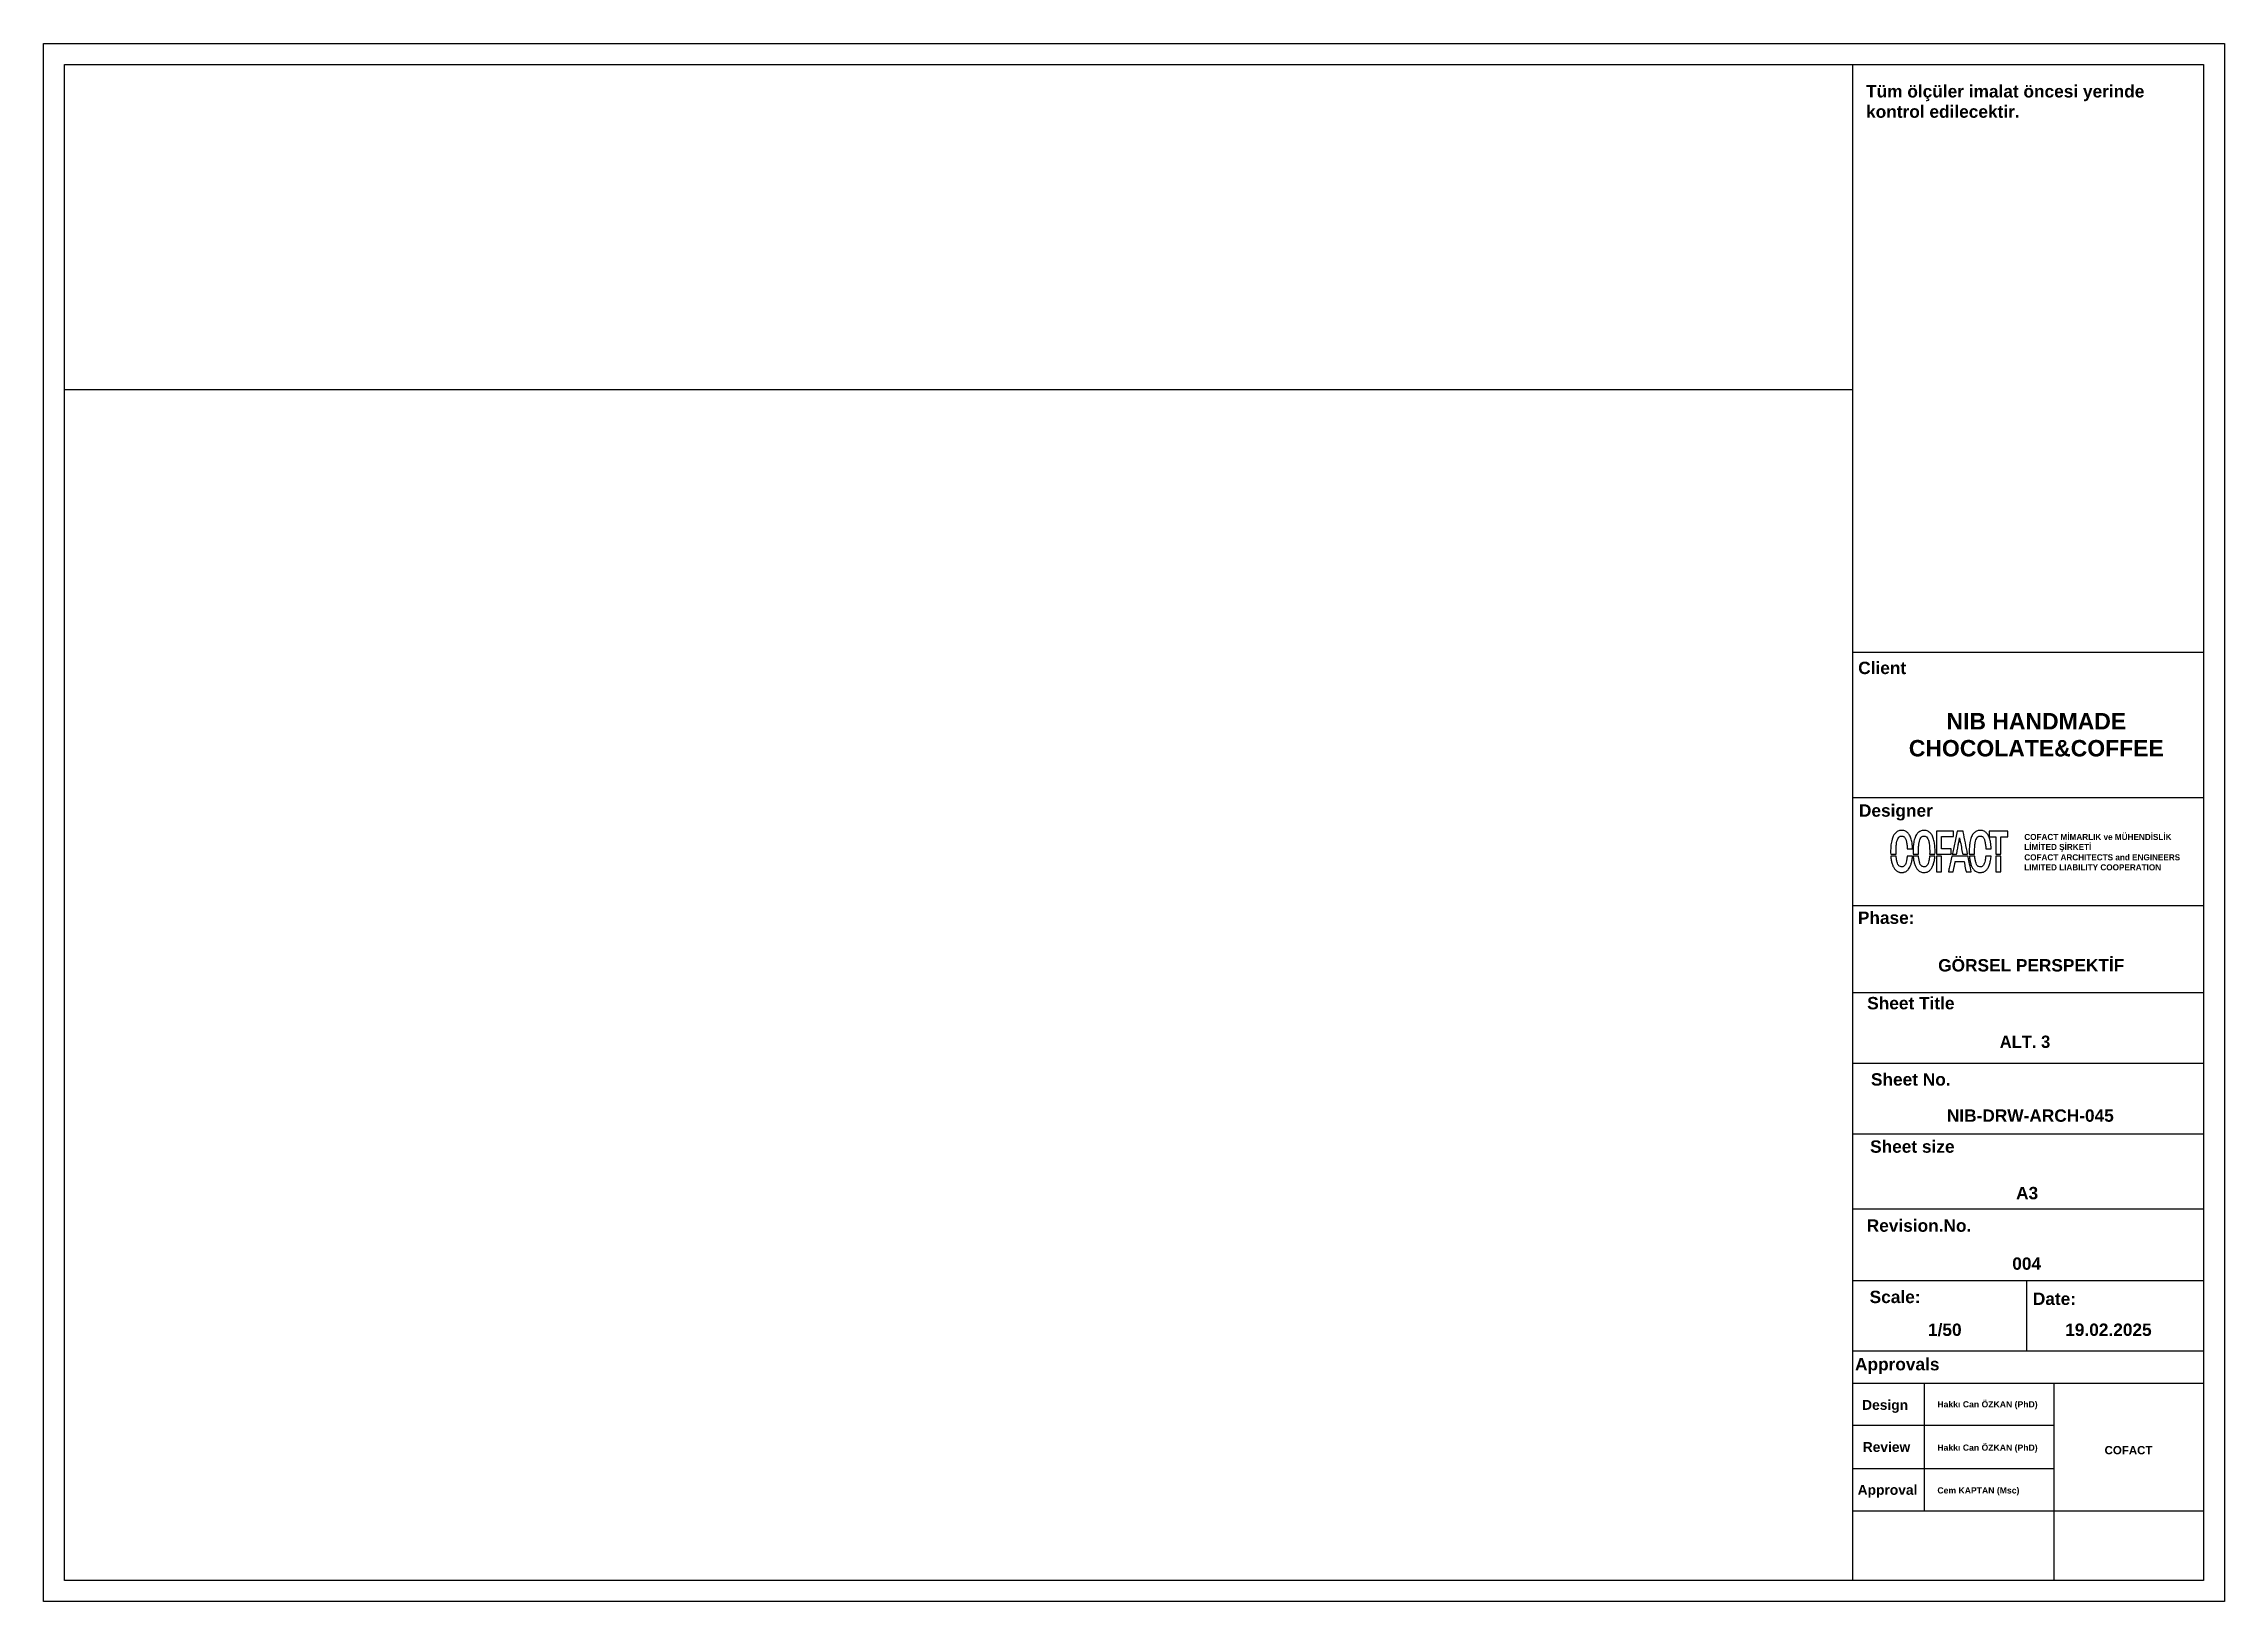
# Model space of a CAD drawing. Header units: millimetres. Extents: x 933584 to 974011, y 4545988 to 4553664.
# Drawn here: x 969811 to 971911, y 4546464 to 4547964 of the extents above; entities that cross this region are included whole.
import ezdxf

# ---------------------------------------------------------------- set-up
doc = ezdxf.new("R2010")
doc.units = ezdxf.units.MM
doc.layers.get('0').update_dxf_attribs({"color": 255})
doc.styles.add('Century Gothic_B_3', font='GOTHICB.TTF', dxfattribs={"height": 4})
picture_1 = doc.add_image_def('image12.png', size_in_pixel=(2560, 1705))

msp = doc.modelspace()

# ---------------------------------------------------------------- texts
at = {"color": 0, "attachment_point": 1, "line_spacing_factor": 0.984502, "style": 'Century Gothic_B_3'}
for s, insert, char_height, width in [('\\pxql;{\\fArial|b1|i0|c0|p34;Tüm ölçüler imalat öncesi yerinde kontrol edilecektir.}', (971566.46, 4547923.88), 11.9034, 324.3298), ('\\pxqr;{\\fArial|b1|i0|c0|p34;Client}', (971016.91, 4547368.66), 11.9034, 588.1338), ('\\pxqc;{\\fArial|b1|i0|c0|p34;NIB HANDMADE CHOCOLATE&COFFEE}', (971566.92, 4547319.26), 15.8192, 326.8702), ('\\pxqr;{\\fArial|b1|i0|c0|p34;Designer}', (971042.59, 4547231.33), 11.9034, 588.1338), ('{\\fFranklin Gothic Medium|b1|i0|c162|p34;COFACT MİMARLIK ve MÜHENDİSLİK}\\P{\\fFranklin Gothic Medium|b1|i0|c162|p34;LİMİTED ŞİRKETİ}', (971718.78, 4547202.86), 5.8729, 228.8091), ('\\pxql;{\\fFranklin Gothic Book|b1|i0|c162|p34;COFACT ARCHITECTS and ENGINEERS\\PLIMITED LIABILITY COOPERATION}', (971718.78, 4547183.27), 5.8729, 228.8091), ('\\pxqr;{\\fArial|b1|i0|c0|p34;Phase:}', (971024.92, 4547128.14), 11.9034, 588.1338), ('\\pxqr;{\\fArial|b1|i0|c0|p34;GÖRSEL PERSPEKTİF}', (971226.95, 4547082.3), 11.9034, 588.1338), ('\\pxqr;{\\fArial|b1|i0|c0|p34;Sheet Title}', (971063.47, 4547045.84), 11.9034, 588.1338), ('\\pxi-2,l3,qr,t3;ALT. 3', (971155.66, 4547008.69), 11.9034, 588.1338), ('\\pxqr;{\\fArial|b1|i0|c0|p34;Sheet No.}', (971059.68, 4546972.41), 11.9034, 588.1338), ('\\pxqr;{\\fArial|b1|i0|c0|p34;NIB-DRW-ARCH-045}', (971216.83, 4546937.56), 11.9034, 588.1338), ('\\pxqr;{\\fArial|b1|i0|c0|p34;Sheet size}', (971063.52, 4546907.76), 11.9034, 588.1338), ('\\pxqr;{\\fArial|b1|i0|c0|p34;A3}', (971144.02, 4546862.96), 11.9034, 588.1338), ('\\pxqr;{\\fArial|b1|i0|c0|p34;Revision.No.}', (971079.63, 4546831.68), 11.9034, 588.1338), ('\\pxqr;{\\fArial|b1|i0|c0|p34;00\\fArial|b1|i0|c162|p34;4}', (971146.83, 4546795.04), 11.9034, 588.1338), ('\\pxqr;{\\fArial|b1|i0|c0|p34;Scale:}', (971030.75, 4546762.99), 11.9034, 588.1338), ('\\pxqr;{\\fArial|b1|i0|c0|p34;Date:}', (971180.47, 4546761.2), 11.9034, 588.1338), ('\\pxqr;{\\fArial|b1|i0|c0|p34;1/50}', (971070.29, 4546731.37), 11.9034, 588.1338), ('\\pxqr;{\\fArial|b1|i0|c162|p34;19\\fArial|b1|i0|c0|p34;.02.202\\fArial|b1|i0|c162|p34;5}', (971253.31, 4546731.37), 11.9034, 588.1338), ('\\pxqr;{\\fArial|b1|i0|c0|p34;Approvals}', (971048.97, 4546698.22), 11.9034, 588.1338), ('\\pxqr;{\\fArial|b1|i0|c0|p34;Design}', (971018.77, 4546657.79), 9.5085, 588.1338), ('{\\fArial|b1|i0|c0|p34;\\W9.71336;   }{\\fArial|b1|i0|c0|p34;Hakkı Can ÖZKAN (PhD)}', (971567.8, 4546656.61), 5.9517, 163.4351), ('\\pxqr;{\\fArial|b1|i0|c0|p34;Review}', (971020.84, 4546617.27), 9.5085, 588.1338), ('{\\fArial|b1|i0|c0|p34;\\W9.71336;   }{\\fArial|b1|i0|c0|p34;Hakkı Can ÖZKAN (PhD)}', (971567.8, 4546614.9), 5.9517, 163.4351), ('\\pxqc;{\\fArial|b1|i0|c0|p34;COFACT}', (971655.71, 4546613.42), 7.9096, 326.8702), ('\\pxqr;{\\fArial|b1|i0|c0|p34;Approval}', (971027.75, 4546575.99), 9.5085, 588.1338), ('{\\W9.71336;\\fArial|b1|i0|c0|p34;   \\W1;Cem KAPTAN (Msc)}', (971567.8, 4546573.69), 5.9517, 163.4351)]:
    msp.add_mtext(s, dxfattribs=dict(at, insert=insert, char_height=char_height, width=width))

# ---------------------------------------------------------------- linework, layer by layer
at = {"color": 0}
for p, q in [((971891.47, 4547377.52), (971553.42, 4547377.52)), ((971891.47, 4547377.52), (971553.42, 4547377.52)), ((971891.47, 4547237.54), (971553.42, 4547237.54)), ((971891.47, 4547237.54), (971553.42, 4547237.54)), ((971891.47, 4547237.54), (971553.42, 4547237.54)), ((971891.47, 4547237.54), (971553.42, 4547237.54)), ((971891.47, 4547133.48), (971553.42, 4547133.48)), ((971553.42, 4547050.2), (971891.47, 4547050.2)), ((971891.47, 4546981.8), (971553.42, 4546981.8)), ((971891.47, 4546913.84), (971553.42, 4546913.84)), ((971891.47, 4546841.62), (971553.42, 4546841.62)), ((971891.47, 4546772.61), (971553.42, 4546772.61)), ((971720.89, 4546772.61), (971720.89, 4546704.89)), ((971891.47, 4546704.89), (971553.42, 4546704.89)), ((971891.47, 4546673.56), (971553.42, 4546673.56)), ((971622.27, 4546673.56), (971622.27, 4546550.8)), ((971747.26, 4546673.56), (971747.26, 4546599.96)), ((971553.42, 4546633.42), (971747.26, 4546633.42)), ((971553.42, 4546591.71), (971747.26, 4546591.71)), ((971747.26, 4546599.96), (971747.26, 4546483.84)), ((971891.47, 4546550.8), (971553.42, 4546550.8))]:
    msp.add_line(p, q, dxfattribs=at)
for points in [[(969811.47, 4547963.85), (971911.47, 4547963.85), (971911.47, 4546463.85), (969811.47, 4546463.85)], [(969831.47, 4547943.85), (971891.47, 4547943.85), (971891.47, 4546483.85), (969831.47, 4546483.85)], [(971634.1, 4547194.48), (971634.1, 4547183.34), (971641.16, 4547183.34), (971648.22, 4547183.34), (971648.22, 4547185.98), (971648.22, 4547188.61), (971643.64, 4547188.61), (971639.07, 4547188.61), (971639.07, 4547194.43), (971639.07, 4547200.24), (971644.79, 4547200.24), (971650.5, 4547200.24), (971650.5, 4547202.93), (971650.5, 4547205.61), (971642.3, 4547205.61), (971634.1, 4547205.61)], [(971684.91, 4547202.78), (971684.91, 4547199.95), (971688.14, 4547199.95), (971691.37, 4547199.95), (971691.37, 4547191.64), (971691.37, 4547183.34), (971693.86, 4547183.34), (971696.34, 4547183.34), (971696.34, 4547191.64), (971696.34, 4547199.95), (971699.62, 4547199.95), (971702.9, 4547199.95), (971702.9, 4547202.78), (971702.9, 4547205.61), (971693.91, 4547205.61), (971684.91, 4547205.61)], [(971634.1, 4547173.84), (971634.1, 4547166.34), (971636.56, 4547166.36), (971639.02, 4547166.39), (971639.04, 4547173.87), (971639.07, 4547181.35), (971636.58, 4547181.35), (971634.1, 4547181.35)], [(971691.39, 4547173.87), (971691.42, 4547166.39), (971693.88, 4547166.36), (971696.34, 4547166.33), (971696.34, 4547173.84), (971696.34, 4547181.35), (971693.86, 4547181.35), (971691.37, 4547181.35)]]:
    msp.add_lwpolyline(points, close=True, dxfattribs=at)
msp.add_lwpolyline([(971553.42, 4547943.86), (971553.42, 4546483.85)], dxfattribs=at)
for points in [[(971598.75, 4547206.1, 0.11064), (971595.65, 4547204.6, 0.089568), (971593.2, 4547201.82, 0.069833), (971591.45, 4547197.7, 0.037138), (971590.4, 4547192.26, 0.013582), (971590.25, 4547190.61, 0.005436), (971590.14, 4547188.34, 0.005261), (971590.08, 4547186.12, 0.017635), (971590.1, 4547184.66), (971590.17, 4547183.34), (971592.72, 4547183.34), (971595.27, 4547183.34), (971595.28, 4547186.35, -0.01557), (971595.44, 4547190.77, -0.027157), (971595.88, 4547194.4, -0.033018), (971596.57, 4547197.25, -0.079442), (971597.55, 4547199.19, -0.009072), (971597.84, 4547199.58, -0.030827), (971598.05, 4547199.82, -0.031813), (971598.29, 4547200.03, -0.010138), (971598.67, 4547200.31, -0.089655), (971599.42, 4547200.67, -0.05192), (971600.42, 4547200.83, -0.051218), (971601.44, 4547200.78, -0.076363), (971602.3, 4547200.51, -0.070873), (971603.1, 4547199.97, -0.052254), (971603.81, 4547199.17, -0.046256), (971604.42, 4547198.14, -0.033841), (971604.9, 4547196.91, -0.02482), (971605.26, 4547195.51, -0.012371), (971605.59, 4547193.71, -0.011745), (971605.85, 4547191.72, -0.011909), (971606.02, 4547189.73), (971606.09, 4547188.61), (971608.66, 4547188.61), (971611.23, 4547188.61), (971611.23, 4547189.03, 0.020953), (971611.19, 4547189.94, 0.004455), (971611.04, 4547191.52, 0.00493), (971610.86, 4547193.14, 0.011284), (971610.68, 4547194.37, 0.038093), (971609.55, 4547198.88, 0.067383), (971607.87, 4547202.32, 0.083303), (971605.64, 4547204.69, 0.099908), (971602.89, 4547206.02, 0.02201), (971602.45, 4547206.11, 0.020762), (971601.99, 4547206.17, 0.015695), (971601.43, 4547206.2, 0.005906), (971600.65, 4547206.2, 0.00548), (971600.04, 4547206.19, 0.006399), (971599.47, 4547206.17, 0.005718), (971598.99, 4547206.13, 0.038226)], [(971620.33, 4547206.1, 0.105194), (971617.36, 4547204.7, 0.087054), (971614.98, 4547202.14, 0.069549), (971613.23, 4547198.38, 0.038701), (971612.13, 4547193.43, 0.014261), (971611.89, 4547191.35, 0.008448), (971611.72, 4547188.85, 0.008433), (971611.64, 4547186.42, 0.018733), (971611.68, 4547184.57), (971611.75, 4547183.34), (971614.3, 4547183.34), (971616.85, 4547183.34), (971616.86, 4547186.35, -0.01557), (971617.01, 4547190.77, -0.027157), (971617.45, 4547194.4, -0.033018), (971618.15, 4547197.25, -0.079442), (971619.12, 4547199.19, -0.009072), (971619.42, 4547199.58, -0.030827), (971619.63, 4547199.82, -0.031813), (971619.87, 4547200.03, -0.010138), (971620.25, 4547200.31, -0.089655), (971621, 4547200.67, -0.05192), (971621.99, 4547200.83, -0.051218), (971623.02, 4547200.78, -0.076363), (971623.88, 4547200.51, -0.136443), (971625.39, 4547199.17, -0.067108), (971626.49, 4547196.83, -0.045937), (971627.23, 4547193.38, -0.018323), (971627.64, 4547188.56, -0.004967), (971627.68, 4547187.58, -0.003937), (971627.7, 4547186.52, -0.00398), (971627.71, 4547185.53, -0.009912), (971627.69, 4547184.81), (971627.63, 4547183.34), (971630.2, 4547183.34), (971632.78, 4547183.34), (971632.84, 4547184.61, 0.018366), (971632.87, 4547186.77, 0.009634), (971632.76, 4547189.46, 0.009631), (971632.55, 4547192.16, 0.017297), (971632.25, 4547194.36, 0.038062), (971631.13, 4547198.88, 0.067387), (971629.45, 4547202.32, 0.08333), (971627.22, 4547204.69, 0.099909), (971624.46, 4547206.02, 0.02201), (971624.02, 4547206.11, 0.020762), (971623.57, 4547206.17, 0.015695), (971623.01, 4547206.2, 0.005906), (971622.22, 4547206.2, 0.00548), (971621.62, 4547206.19, 0.006399), (971621.05, 4547206.17, 0.005718), (971620.57, 4547206.13, 0.038226)], [(971656.52, 4547199.03, 0.0000105), (971657.88, 4547191.73, 0.000084), (971659.08, 4547185.3, 0.003215), (971659.36, 4547183.86), (971659.47, 4547183.34), (971661.85, 4547183.34, 0.001355), (971662.76, 4547183.34, 0.00226), (971663.53, 4547183.35, 0.000206), (971664.21, 4547183.36, 0.409743), (971664.23, 4547183.38, 0.049641), (971664.22, 4547183.44, 0.000001), (971662.04, 4547194.29, 0.000006), (971659.89, 4547204.97, 0.007694), (971659.8, 4547205.39), (971659.75, 4547205.61), (971656.99, 4547205.61), (971654.23, 4547205.61), (971653.51, 4547202.31, -0.000077), (971652.13, 4547195.94, -0.000085), (971650.8, 4547189.78, -0.000009), (971649.51, 4547183.86, -0.006923), (971649.44, 4547183.57), (971649.39, 4547183.34), (971653.6, 4547183.34, 0.0001427), (971653.89, 4547184.92, 0.00034), (971654.15, 4547186.29, 0.000221), (971654.44, 4547187.87, -0.000266), (971655.27, 4547192.37, -0.000578), (971655.92, 4547195.83, -0.0000869)], [(971674.42, 4547206.1, 0.105194), (971671.45, 4547204.7, 0.087054), (971669.07, 4547202.14, 0.069549), (971667.32, 4547198.38, 0.038701), (971666.22, 4547193.43, 0.014261), (971665.99, 4547191.35, 0.008448), (971665.82, 4547188.85, 0.008433), (971665.73, 4547186.42, 0.018733), (971665.77, 4547184.57), (971665.84, 4547183.34), (971668.39, 4547183.34), (971670.94, 4547183.34), (971670.95, 4547186.35, -0.01557), (971671.1, 4547190.76, -0.027157), (971671.54, 4547194.4, -0.033018), (971672.24, 4547197.25, -0.079442), (971673.21, 4547199.19, -0.009072), (971673.51, 4547199.58, -0.030827), (971673.72, 4547199.82, -0.031813), (971673.96, 4547200.03, -0.010138), (971674.34, 4547200.31, -0.089655), (971675.09, 4547200.67, -0.05192), (971676.09, 4547200.83, -0.051218), (971677.11, 4547200.78, -0.076363), (971677.97, 4547200.51, -0.070873), (971678.77, 4547199.97, -0.052254), (971679.48, 4547199.17, -0.046256), (971680.08, 4547198.14, -0.033841), (971680.56, 4547196.91, -0.02482), (971680.93, 4547195.51, -0.012371), (971681.26, 4547193.71, -0.011745), (971681.52, 4547191.72, -0.011909), (971681.69, 4547189.73), (971681.75, 4547188.61), (971684.32, 4547188.61), (971686.9, 4547188.61), (971686.9, 4547189.03, 0.020953), (971686.86, 4547189.94, 0.004455), (971686.71, 4547191.52, 0.00493), (971686.52, 4547193.14, 0.011284), (971686.34, 4547194.37, 0.038093), (971685.22, 4547198.88, 0.067383), (971683.54, 4547202.32, 0.083303), (971681.31, 4547204.69, 0.099908), (971678.55, 4547206.02, 0.02201), (971678.11, 4547206.11, 0.020762), (971677.66, 4547206.17, 0.015695), (971677.1, 4547206.2, 0.005906), (971676.32, 4547206.2, 0.00548), (971675.71, 4547206.19, 0.006399), (971675.14, 4547206.17, 0.005718), (971674.66, 4547206.13, 0.038226)], [(971590.3, 4547180.63, 0.025038), (971590.86, 4547176.68, 0.036131), (971591.79, 4547173.27, 0.041565), (971593.04, 4547170.46, 0.063352), (971594.62, 4547168.3, 0.028049), (971595.43, 4547167.53, 0.034689), (971596.27, 4547166.91, 0.034905), (971597.18, 4547166.42, 0.029004), (971598.2, 4547166.03, 0.021923), (971598.68, 4547165.9, 0.031789), (971599.12, 4547165.83, 0.019677), (971599.69, 4547165.8, 0.003659), (971600.74, 4547165.79, 0.003627), (971601.78, 4547165.8, 0.019229), (971602.35, 4547165.83, 0.031747), (971602.77, 4547165.9, 0.024514), (971603.22, 4547166.02, 0.035022), (971604.4, 4547166.5, 0.037328), (971605.46, 4547167.12, 0.037367), (971606.42, 4547167.9, 0.035245), (971607.28, 4547168.83, 0.053473), (971608.66, 4547171, 0.03772), (971609.75, 4547173.68, 0.032588), (971610.56, 4547176.9, 0.021334), (971611.08, 4547180.68), (971611.14, 4547181.35), (971608.56, 4547181.35), (971605.97, 4547181.35), (971605.91, 4547180.68, -0.0074), (971605.81, 4547179.71, -0.005344), (971605.66, 4547178.63, -0.005411), (971605.5, 4547177.6, -0.010609), (971605.34, 4547176.78, -0.034422), (971604.64, 4547174.32, -0.07643), (971603.72, 4547172.62, -0.102726), (971602.52, 4547171.59, -0.109019), (971601.04, 4547171.14, -0.095932), (971599.43, 4547171.33, -0.113527), (971598.11, 4547172.11, -0.092498), (971597.08, 4547173.53, -0.04608), (971596.31, 4547175.63, -0.017297), (971596.02, 4547176.92, -0.007909), (971595.72, 4547178.63, -0.007223), (971595.48, 4547180.29, -0.03219), (971595.42, 4547181.26, 0.402781), (971595.38, 4547181.3, 0.001238), (971594.67, 4547181.33, 0.005463), (971593.83, 4547181.35, 0.003096), (971592.82, 4547181.35), (971590.23, 4547181.35)], [(971611.87, 4547180.63, 0.025038), (971612.44, 4547176.68, 0.036131), (971613.36, 4547173.27, 0.041565), (971614.62, 4547170.46, 0.063352), (971616.19, 4547168.3, 0.047265), (971617.59, 4547167.07, 0.06438), (971619.06, 4547166.27, 0.06177), (971620.73, 4547165.86, 0.039412), (971622.73, 4547165.77, 0.027569), (971624.15, 4547165.9, 0.048064), (971625.3, 4547166.18, 0.049711), (971626.35, 4547166.67, 0.031882), (971627.45, 4547167.43, 0.081131), (971629.37, 4547169.51, 0.052129), (971630.88, 4547172.42, 0.043307), (971631.98, 4547176.15, 0.026621), (971632.66, 4547180.68), (971632.72, 4547181.35), (971630.14, 4547181.35), (971627.55, 4547181.35), (971627.49, 4547180.68, -0.0074), (971627.38, 4547179.71, -0.005344), (971627.24, 4547178.63, -0.005411), (971627.07, 4547177.6, -0.010609), (971626.92, 4547176.78, -0.034422), (971626.22, 4547174.32, -0.07643), (971625.29, 4547172.62, -0.102726), (971624.1, 4547171.59, -0.109019), (971622.62, 4547171.14, -0.095932), (971621.01, 4547171.33, -0.113527), (971619.69, 4547172.1, -0.092498), (971618.66, 4547173.53, -0.04608), (971617.89, 4547175.63, -0.017297), (971617.6, 4547176.92, -0.007909), (971617.3, 4547178.63, -0.007223), (971617.06, 4547180.29, -0.03219), (971617, 4547181.26, 0.402781), (971616.96, 4547181.3, 0.001238), (971616.24, 4547181.33, 0.005463), (971615.41, 4547181.35, 0.003096), (971614.4, 4547181.35), (971611.8, 4547181.35)], [(971667.66, 4547166.34, 0.0000231), (971666.17, 4547173.77, 0.000048), (971664.77, 4547180.73, 0.022716), (971664.66, 4547181.18, 0.319618), (971664.52, 4547181.29, 0.005635), (971663.47, 4547181.33, 0.005119), (971661.64, 4547181.35, 0.000404), (971656.79, 4547181.35), (971648.96, 4547181.35), (971647.38, 4547174.02, -0.000063), (971646.77, 4547171.2, -0.000102), (971646.25, 4547168.79, -0.000015), (971645.78, 4547166.65, -0.0154076), (971645.7, 4547166.33), (971650.44, 4547166.39), (971651.31, 4547171.11, -0.000258), (971651.65, 4547172.94, -0.000401), (971651.95, 4547174.51, -0.000111), (971652.21, 4547175.88, -0.013635), (971652.24, 4547176.06), (971652.3, 4547176.28), (971656.55, 4547176.28), (971660.79, 4547176.28), (971661.43, 4547172.88, 0.000154), (971661.69, 4547171.46, 0.000145), (971661.96, 4547170.01, 0.000144), (971662.2, 4547168.73, 0.000507), (971662.36, 4547167.9), (971662.66, 4547166.34)], [(971665.96, 4547180.63, 0.025038), (971666.53, 4547176.68, 0.036131), (971667.45, 4547173.27, 0.041565), (971668.71, 4547170.46, 0.063352), (971670.28, 4547168.3, 0.047265), (971671.68, 4547167.07, 0.06438), (971673.15, 4547166.27, 0.06177), (971674.82, 4547165.86, 0.039412), (971676.83, 4547165.77, 0.027569), (971678.25, 4547165.9, 0.048064), (971679.39, 4547166.18, 0.049711), (971680.44, 4547166.67, 0.031882), (971681.54, 4547167.43, 0.081131), (971683.46, 4547169.51, 0.052129), (971684.97, 4547172.42, 0.043307), (971686.07, 4547176.15, 0.026621), (971686.75, 4547180.68), (971686.81, 4547181.35), (971684.23, 4547181.35), (971681.64, 4547181.35), (971681.58, 4547180.68, -0.0074), (971681.47, 4547179.71, -0.005344), (971681.33, 4547178.63, -0.005411), (971681.17, 4547177.6, -0.010609), (971681.01, 4547176.78, -0.034422), (971680.31, 4547174.32, -0.07643), (971679.38, 4547172.62, -0.102726), (971678.19, 4547171.59, -0.109019), (971676.71, 4547171.14, -0.095932), (971675.1, 4547171.33, -0.113527), (971673.78, 4547172.1, -0.092498), (971672.75, 4547173.53, -0.04608), (971671.98, 4547175.63, -0.017297), (971671.69, 4547176.92, -0.007909), (971671.39, 4547178.63, -0.007223), (971671.15, 4547180.29, -0.03219), (971671.09, 4547181.26, 0.402781), (971671.05, 4547181.3, 0.001238), (971670.34, 4547181.33, 0.005463), (971669.5, 4547181.35, 0.003096), (971668.49, 4547181.35), (971665.9, 4547181.35)]]:
    msp.add_lwpolyline(points, format="xyb", close=True, dxfattribs=at)

msp.set_redraw_order([(e.dxf.handle, doc.entitydb.next_handle()) for e in msp.query("TEXT MTEXT ATTDEF DIMENSION ARC_DIMENSION")])  # texts and dimensions are drawn at this point

# ---------------------------------------------------------------- pictures from other files: only their frames are drawn
image = msp.add_image(picture_1, insert=(969831.47, 4546483.85), size_in_units=(1721.95, 1146.85), rotation=0)
image.dxf.flags = 7

doc.saveas('drawing.dxf')
